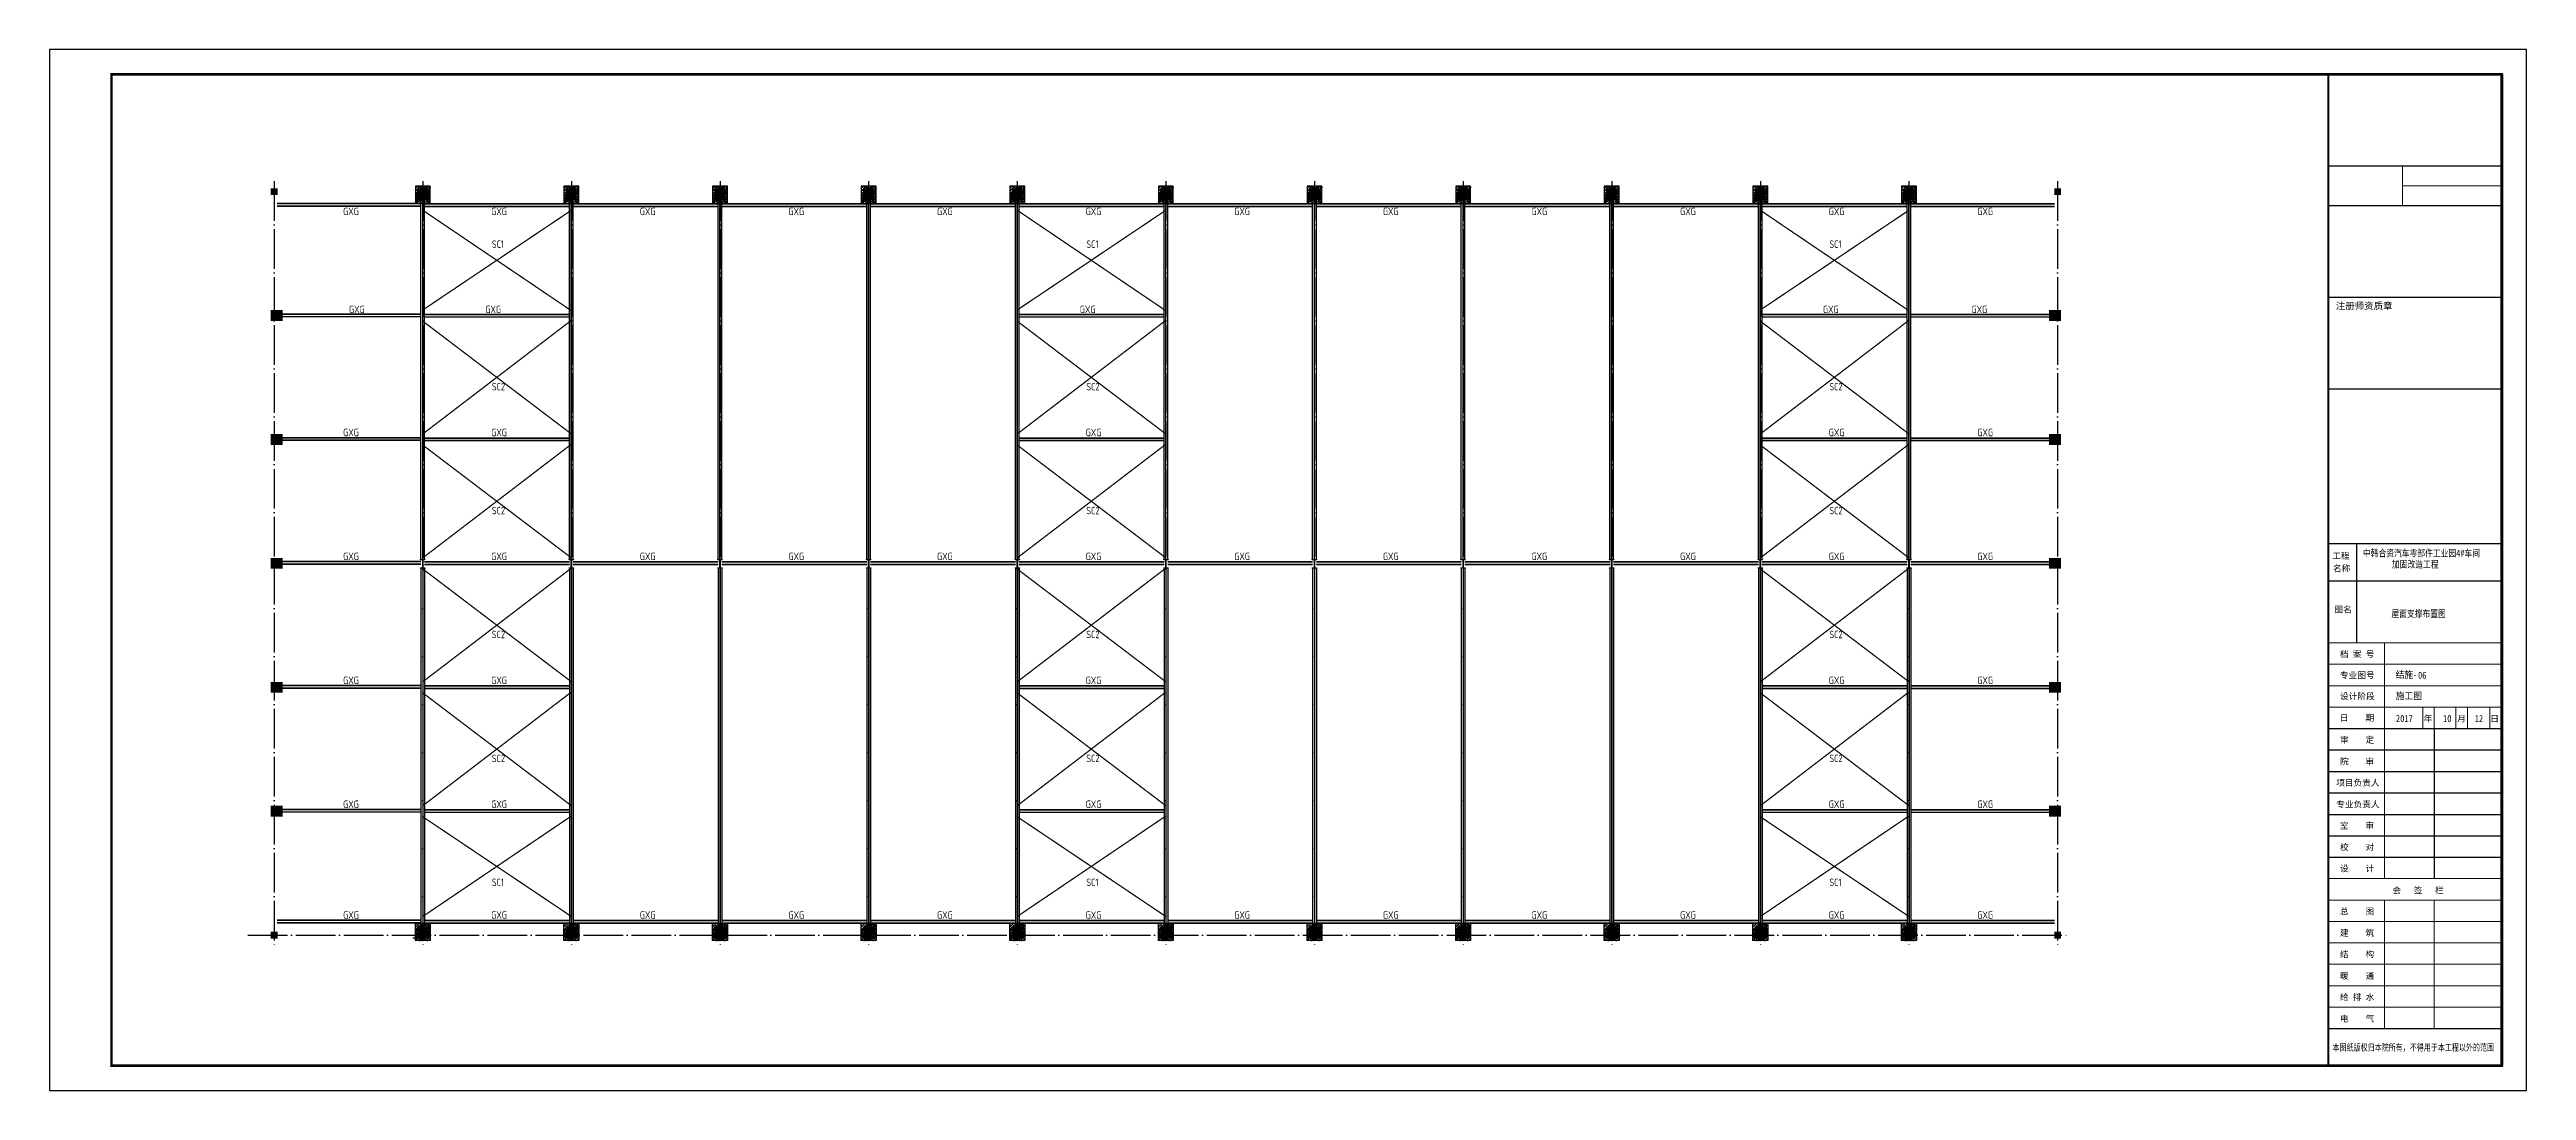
# Model space of a CAD drawing. Extents: x 10220221 to 10320221, y -710711 to -416711.
# Drawn here: x 10220221 to 10320221, y -668711 to -626711 of the extents above; entities that cross this region are included whole.
import ezdxf
from ezdxf.lldxf.tags import DXFTag

# ---------------------------------------------------------------- set-up
doc = ezdxf.new("R2010")
doc.units = 0
doc.header["$LTSCALE"] = 1000
doc.header["$MEASUREMENT"] = 0
doc.linetypes.add('DOTE', pattern=[2.42, 2, -0.2, 0.02, -0.2])
doc.layers.get('0').update_dxf_attribs({"color": 2})
for name, color, linetype in [('_0', 7, 'Continuous'), ('C_P_XF_', 4, 'Continuous'), ('DOTE', 1, 'DOTE'), ('PUB_DIM', 3, 'Continuous'), ('PUB_TITLE', 4, 'Continuous'), ('柱', 2, 'Continuous'), ('柱涂实', 54, 'Continuous')]:
    doc.layers.add(name, color=color, linetype=linetype)
doc.layers.add('图签', color=130, linetype='Continuous', lineweight=20)
doc.styles.add('TSSD', font='tssdeng.shx', dxfattribs={"width": 0.7, "height": 300, "bigfont": 'tssdchn.shx'})
doc.styles.add('图签字', font='SimSun.ttf', dxfattribs={"height": 250})
tags = doc.linetypes.add('DASH', pattern=[0.35, 0.25, -0.1]).pattern_tags.tags
tags[6:7] = [DXFTag(74, 4), DXFTag(75, 0), DXFTag(340, '0'), DXFTag(46, 1.0), DXFTag(50, 0.0), DXFTag(44, 0.0), DXFTag(45, 0.0)]
tags[4:5] = [DXFTag(74, 4), DXFTag(75, 0), DXFTag(340, '0'), DXFTag(46, 1.0), DXFTag(50, 0.0), DXFTag(44, 0.0), DXFTag(45, 0.0)]
pattern_1 = [(45, (446419.744, -93986.096), (-53.0330086, 53.0330086), []), (50, (446419.74, -93986.1), (215.1780548, -18.8256405), [22.5, -247.5]), (355, (446419.74, -93986.1), (-41.6254, 225.65764), [18, -198]), (100.4514, (446437.68, -93987.66), (173.5528145, 206.8318626), [19.122057, -210.3426336]), (46.1842, (446419.74, -93926.1), (320.1723146, -49.655704), [33.75, -371.25]), (96.6356, (446446.43, -93930.23), (280.398812, 292.235361), [28.683086, -315.5139]), (351.1842, (446419.74, -93926.1), (280.398584, 292.23558), [27, -297]), (21, (446449.74, -93941.1), (179.0721156, -120.7856672), [22.5, -247.5]), (326, (446449.74, -93941.1), (72.9945996, 217.5450135), [18, -198]), (71.4514, (446464.67, -93951.16), (252.0667886, 96.759149), [19.122057, -210.3426336]), (37.5, (446419.744, -93986.096), (3.6479566, 99.86815615), [0, -195.6, 0, -201, 0, -198.75]), (7.5, (446419.74, -93986.1), (78.9208612, 118.3235136), [0, -114.6, 0, -191.1, 0, -75.75]), (327.5, (446352.844, -93986.096), (160.14673085, -6.7664615), [0, -75, 0, -234, 0, -310.5]), (317.5, (446322.84, -93986.1), (174.9558508, 30.0314947), [0, -97.5, 0, -155.4, 0, -220.5])]
pattern_2 = [(45, (452419.744, -93986.096), (-53.0330086, 53.0330086), []), (50, (452419.74, -93986.1), (215.1780548, -18.8256405), [22.5, -247.5]), (355, (452419.74, -93986.1), (-41.6254, 225.65764), [18, -198]), (100.4514, (452437.68, -93987.66), (173.5528145, 206.8318626), [19.122057, -210.3426336]), (46.1842, (452419.74, -93926.1), (320.1723146, -49.655704), [33.75, -371.25]), (96.6356, (452446.43, -93930.23), (280.398812, 292.235361), [28.683086, -315.5139]), (351.1842, (452419.74, -93926.1), (280.398584, 292.23558), [27, -297]), (21, (452449.74, -93941.1), (179.0721156, -120.7856672), [22.5, -247.5]), (326, (452449.74, -93941.1), (72.9945996, 217.5450135), [18, -198]), (71.4514, (452464.67, -93951.16), (252.0667886, 96.759149), [19.122057, -210.3426336]), (37.5, (452419.744, -93986.096), (3.6479566, 99.86815615), [0, -195.6, 0, -201, 0, -198.75]), (7.5, (452419.74, -93986.1), (78.9208612, 118.3235136), [0, -114.6, 0, -191.1, 0, -75.75]), (327.5, (452352.844, -93986.096), (160.14673085, -6.7664615), [0, -75, 0, -234, 0, -310.5]), (317.5, (452322.84, -93986.1), (174.9558508, 30.0314947), [0, -97.5, 0, -155.4, 0, -220.5])]
pattern_3 = [(45, (458419.744, -93986.096), (-53.0330086, 53.0330086), []), (50, (458419.74, -93986.1), (215.1780548, -18.8256405), [22.5, -247.5]), (355, (458419.74, -93986.1), (-41.6254, 225.65764), [18, -198]), (100.4514, (458437.68, -93987.66), (173.5528145, 206.8318626), [19.122057, -210.3426336]), (46.1842, (458419.74, -93926.1), (320.1723146, -49.655704), [33.75, -371.25]), (96.6356, (458446.43, -93930.23), (280.398812, 292.235361), [28.683086, -315.5139]), (351.1842, (458419.74, -93926.1), (280.398584, 292.23558), [27, -297]), (21, (458449.74, -93941.1), (179.0721156, -120.7856672), [22.5, -247.5]), (326, (458449.74, -93941.1), (72.9945996, 217.5450135), [18, -198]), (71.4514, (458464.67, -93951.16), (252.0667886, 96.759149), [19.122057, -210.3426336]), (37.5, (458419.744, -93986.096), (3.6479566, 99.86815615), [0, -195.6, 0, -201, 0, -198.75]), (7.5, (458419.74, -93986.1), (78.9208612, 118.3235136), [0, -114.6, 0, -191.1, 0, -75.75]), (327.5, (458352.844, -93986.096), (160.14673085, -6.7664615), [0, -75, 0, -234, 0, -310.5]), (317.5, (458322.84, -93986.1), (174.9558508, 30.0314947), [0, -97.5, 0, -155.4, 0, -220.5])]
pattern_4 = [(45, (464419.744, -93986.096), (-53.0330086, 53.0330086), []), (50, (464419.74, -93986.1), (215.1780548, -18.8256405), [22.5, -247.5]), (355, (464419.74, -93986.1), (-41.6254, 225.65764), [18, -198]), (100.4514, (464437.68, -93987.66), (173.5528145, 206.8318626), [19.122057, -210.3426336]), (46.1842, (464419.74, -93926.1), (320.1723146, -49.655704), [33.75, -371.25]), (96.6356, (464446.43, -93930.23), (280.398812, 292.235361), [28.683086, -315.5139]), (351.1842, (464419.74, -93926.1), (280.398584, 292.23558), [27, -297]), (21, (464449.74, -93941.1), (179.0721156, -120.7856672), [22.5, -247.5]), (326, (464449.74, -93941.1), (72.9945996, 217.5450135), [18, -198]), (71.4514, (464464.67, -93951.16), (252.0667886, 96.759149), [19.122057, -210.3426336]), (37.5, (464419.744, -93986.096), (3.6479566, 99.86815615), [0, -195.6, 0, -201, 0, -198.75]), (7.5, (464419.74, -93986.1), (78.9208612, 118.3235136), [0, -114.6, 0, -191.1, 0, -75.75]), (327.5, (464352.844, -93986.096), (160.14673085, -6.7664615), [0, -75, 0, -234, 0, -310.5]), (317.5, (464322.84, -93986.1), (174.9558508, 30.0314947), [0, -97.5, 0, -155.4, 0, -220.5])]
pattern_5 = [(45, (470419.744, -93986.096), (-53.0330086, 53.0330086), []), (50, (470419.74, -93986.1), (215.1780548, -18.8256405), [22.5, -247.5]), (355, (470419.74, -93986.1), (-41.6254, 225.65764), [18, -198]), (100.4514, (470437.68, -93987.66), (173.5528145, 206.8318626), [19.122057, -210.3426336]), (46.1842, (470419.74, -93926.1), (320.1723146, -49.655704), [33.75, -371.25]), (96.6356, (470446.43, -93930.23), (280.398812, 292.235361), [28.683086, -315.5139]), (351.1842, (470419.74, -93926.1), (280.398584, 292.23558), [27, -297]), (21, (470449.74, -93941.1), (179.0721156, -120.7856672), [22.5, -247.5]), (326, (470449.74, -93941.1), (72.9945996, 217.5450135), [18, -198]), (71.4514, (470464.67, -93951.16), (252.0667886, 96.759149), [19.122057, -210.3426336]), (37.5, (470419.744, -93986.096), (3.6479566, 99.86815615), [0, -195.6, 0, -201, 0, -198.75]), (7.5, (470419.74, -93986.1), (78.9208612, 118.3235136), [0, -114.6, 0, -191.1, 0, -75.75]), (327.5, (470352.844, -93986.096), (160.14673085, -6.7664615), [0, -75, 0, -234, 0, -310.5]), (317.5, (470322.84, -93986.1), (174.9558508, 30.0314947), [0, -97.5, 0, -155.4, 0, -220.5])]
pattern_6 = [(45, (476419.744, -93986.096), (-53.0330086, 53.0330086), []), (50, (476419.74, -93986.1), (215.1780548, -18.8256405), [22.5, -247.5]), (355, (476419.74, -93986.1), (-41.6254, 225.65764), [18, -198]), (100.4514, (476437.68, -93987.66), (173.5528145, 206.8318626), [19.122057, -210.3426336]), (46.1842, (476419.74, -93926.1), (320.1723146, -49.655704), [33.75, -371.25]), (96.6356, (476446.43, -93930.23), (280.398812, 292.235361), [28.683086, -315.5139]), (351.1842, (476419.74, -93926.1), (280.398584, 292.23558), [27, -297]), (21, (476449.74, -93941.1), (179.0721156, -120.7856672), [22.5, -247.5]), (326, (476449.74, -93941.1), (72.9945996, 217.5450135), [18, -198]), (71.4514, (476464.67, -93951.16), (252.0667886, 96.759149), [19.122057, -210.3426336]), (37.5, (476419.744, -93986.096), (3.6479566, 99.86815615), [0, -195.6, 0, -201, 0, -198.75]), (7.5, (476419.74, -93986.1), (78.9208612, 118.3235136), [0, -114.6, 0, -191.1, 0, -75.75]), (327.5, (476352.844, -93986.096), (160.14673085, -6.7664615), [0, -75, 0, -234, 0, -310.5]), (317.5, (476322.84, -93986.1), (174.9558508, 30.0314947), [0, -97.5, 0, -155.4, 0, -220.5])]
pattern_7 = [(45, (482419.744, -93986.096), (-53.0330086, 53.0330086), []), (50, (482419.74, -93986.1), (215.1780548, -18.8256405), [22.5, -247.5]), (355, (482419.74, -93986.1), (-41.6254, 225.65764), [18, -198]), (100.4514, (482437.68, -93987.66), (173.5528145, 206.8318626), [19.122057, -210.3426336]), (46.1842, (482419.74, -93926.1), (320.1723146, -49.655704), [33.75, -371.25]), (96.6356, (482446.43, -93930.23), (280.398812, 292.235361), [28.683086, -315.5139]), (351.1842, (482419.74, -93926.1), (280.398584, 292.23558), [27, -297]), (21, (482449.74, -93941.1), (179.0721156, -120.7856672), [22.5, -247.5]), (326, (482449.74, -93941.1), (72.9945996, 217.5450135), [18, -198]), (71.4514, (482464.67, -93951.16), (252.0667886, 96.759149), [19.122057, -210.3426336]), (37.5, (482419.744, -93986.096), (3.6479566, 99.86815615), [0, -195.6, 0, -201, 0, -198.75]), (7.5, (482419.74, -93986.1), (78.9208612, 118.3235136), [0, -114.6, 0, -191.1, 0, -75.75]), (327.5, (482352.844, -93986.096), (160.14673085, -6.7664615), [0, -75, 0, -234, 0, -310.5]), (317.5, (482322.84, -93986.1), (174.9558508, 30.0314947), [0, -97.5, 0, -155.4, 0, -220.5])]
pattern_8 = [(45, (488419.744, -93986.096), (-53.0330086, 53.0330086), []), (50, (488419.74, -93986.1), (215.1780548, -18.8256405), [22.5, -247.5]), (355, (488419.74, -93986.1), (-41.6254, 225.65764), [18, -198]), (100.4514, (488437.68, -93987.66), (173.5528145, 206.8318626), [19.122057, -210.3426336]), (46.1842, (488419.74, -93926.1), (320.1723146, -49.655704), [33.75, -371.25]), (96.6356, (488446.43, -93930.23), (280.398812, 292.235361), [28.683086, -315.5139]), (351.1842, (488419.74, -93926.1), (280.398584, 292.23558), [27, -297]), (21, (488449.74, -93941.1), (179.0721156, -120.7856672), [22.5, -247.5]), (326, (488449.74, -93941.1), (72.9945996, 217.5450135), [18, -198]), (71.4514, (488464.67, -93951.16), (252.0667886, 96.759149), [19.122057, -210.3426336]), (37.5, (488419.744, -93986.096), (3.6479566, 99.86815615), [0, -195.6, 0, -201, 0, -198.75]), (7.5, (488419.74, -93986.1), (78.9208612, 118.3235136), [0, -114.6, 0, -191.1, 0, -75.75]), (327.5, (488352.844, -93986.096), (160.14673085, -6.7664615), [0, -75, 0, -234, 0, -310.5]), (317.5, (488322.84, -93986.1), (174.9558508, 30.0314947), [0, -97.5, 0, -155.4, 0, -220.5])]
pattern_9 = [(45, (494419.744, -93986.096), (-53.0330086, 53.0330086), []), (50, (494419.74, -93986.1), (215.1780548, -18.8256405), [22.5, -247.5]), (355, (494419.74, -93986.1), (-41.6254, 225.65764), [18, -198]), (100.4514, (494437.68, -93987.66), (173.5528145, 206.8318626), [19.122057, -210.3426336]), (46.1842, (494419.74, -93926.1), (320.1723146, -49.655704), [33.75, -371.25]), (96.6356, (494446.43, -93930.23), (280.398812, 292.235361), [28.683086, -315.5139]), (351.1842, (494419.74, -93926.1), (280.398584, 292.23558), [27, -297]), (21, (494449.74, -93941.1), (179.0721156, -120.7856672), [22.5, -247.5]), (326, (494449.74, -93941.1), (72.9945996, 217.5450135), [18, -198]), (71.4514, (494464.67, -93951.16), (252.0667886, 96.759149), [19.122057, -210.3426336]), (37.5, (494419.744, -93986.096), (3.6479566, 99.86815615), [0, -195.6, 0, -201, 0, -198.75]), (7.5, (494419.74, -93986.1), (78.9208612, 118.3235136), [0, -114.6, 0, -191.1, 0, -75.75]), (327.5, (494352.844, -93986.096), (160.14673085, -6.7664615), [0, -75, 0, -234, 0, -310.5]), (317.5, (494322.84, -93986.1), (174.9558508, 30.0314947), [0, -97.5, 0, -155.4, 0, -220.5])]
pattern_10 = [(45, (500419.744, -93986.096), (-53.0330086, 53.0330086), []), (50, (500419.74, -93986.1), (215.1780548, -18.8256405), [22.5, -247.5]), (355, (500419.74, -93986.1), (-41.6254, 225.65764), [18, -198]), (100.4514, (500437.68, -93987.66), (173.5528145, 206.8318626), [19.122057, -210.3426336]), (46.1842, (500419.74, -93926.1), (320.1723146, -49.655704), [33.75, -371.25]), (96.6356, (500446.43, -93930.23), (280.398812, 292.235361), [28.683086, -315.5139]), (351.1842, (500419.74, -93926.1), (280.398584, 292.23558), [27, -297]), (21, (500449.74, -93941.1), (179.0721156, -120.7856672), [22.5, -247.5]), (326, (500449.74, -93941.1), (72.9945996, 217.5450135), [18, -198]), (71.4514, (500464.67, -93951.16), (252.0667886, 96.759149), [19.122057, -210.3426336]), (37.5, (500419.744, -93986.096), (3.6479566, 99.86815615), [0, -195.6, 0, -201, 0, -198.75]), (7.5, (500419.74, -93986.1), (78.9208612, 118.3235136), [0, -114.6, 0, -191.1, 0, -75.75]), (327.5, (500352.844, -93986.096), (160.14673085, -6.7664615), [0, -75, 0, -234, 0, -310.5]), (317.5, (500322.84, -93986.1), (174.9558508, 30.0314947), [0, -97.5, 0, -155.4, 0, -220.5])]
pattern_11 = [(45, (506419.744, -93986.096), (-53.0330086, 53.0330086), []), (50, (506419.74, -93986.1), (215.1780548, -18.8256405), [22.5, -247.5]), (355, (506419.74, -93986.1), (-41.6254, 225.65764), [18, -198]), (100.4514, (506437.68, -93987.66), (173.5528145, 206.8318626), [19.122057, -210.3426336]), (46.1842, (506419.74, -93926.1), (320.1723146, -49.655704), [33.75, -371.25]), (96.6356, (506446.43, -93930.23), (280.398812, 292.235361), [28.683086, -315.5139]), (351.1842, (506419.74, -93926.1), (280.398584, 292.23558), [27, -297]), (21, (506449.74, -93941.1), (179.0721156, -120.7856672), [22.5, -247.5]), (326, (506449.74, -93941.1), (72.9945996, 217.5450135), [18, -198]), (71.4514, (506464.67, -93951.16), (252.0667886, 96.759149), [19.122057, -210.3426336]), (37.5, (506419.744, -93986.096), (3.6479566, 99.86815615), [0, -195.6, 0, -201, 0, -198.75]), (7.5, (506419.74, -93986.1), (78.9208612, 118.3235136), [0, -114.6, 0, -191.1, 0, -75.75]), (327.5, (506352.844, -93986.096), (160.14673085, -6.7664615), [0, -75, 0, -234, 0, -310.5]), (317.5, (506322.84, -93986.1), (174.9558508, 30.0314947), [0, -97.5, 0, -155.4, 0, -220.5])]

msp = doc.modelspace()

# ---------------------------------------------------------------- texts
at = {"linetype": 'ByBlock', "ltscale": 0.01, "style": 'TSSD', "width": 0.7}
for s, p in [('GXG', (10232076, -633394)), ('GXG', (10238053, -633394)), ('GXG', (10244053, -633394)), ('GXG', (10250053, -633394)), ('GXG', (10256053, -633394)), ('GXG', (10262053, -633394)), ('GXG', (10268053, -633394)), ('GXG', (10274053, -633394)), ('GXG', (10280053, -633394)), ('GXG', (10286053, -633394)), ('GXG', (10292053, -633394)), ('GXG', (10298053, -633394)), ('SC1', (10238079, -634713)), ('SC1', (10262079, -634713)), ('SC1', (10292079, -634713)), ('GXG', (10232311, -637347)), ('GXG', (10237818, -637347)), ('GXG', (10261818, -637347)), ('GXG', (10291818, -637347)), ('GXG', (10297818, -637347)), ('SC2', (10238079, -640462)), ('SC2', (10262079, -640462)), ('SC2', (10292079, -640462)), ('GXG', (10232076, -642312)), ('GXG', (10238053, -642312)), ('GXG', (10262053, -642312)), ('GXG', (10292053, -642312)), ('GXG', (10298053, -642312)), ('SC2', (10238079, -645462)), ('SC2', (10262079, -645462)), ('SC2', (10292079, -645462)), ('GXG', (10232076, -647312)), ('GXG', (10238053, -647312)), ('GXG', (10244053, -647312)), ('GXG', (10250053, -647312)), ('GXG', (10256053, -647312)), ('GXG', (10262053, -647312)), ('GXG', (10268053, -647312)), ('GXG', (10274053, -647312)), ('GXG', (10280053, -647312)), ('GXG', (10286053, -647312)), ('GXG', (10292053, -647312)), ('GXG', (10298053, -647312)), ('SC2', (10238079, -650462)), ('SC2', (10262079, -650462)), ('SC2', (10292079, -650462)), ('GXG', (10232076, -652312)), ('GXG', (10238053, -652312)), ('GXG', (10262053, -652312)), ('GXG', (10292053, -652312)), ('GXG', (10298053, -652312)), ('SC2', (10238079, -655462)), ('SC2', (10262079, -655462)), ('SC2', (10292079, -655462)), ('GXG', (10232076, -657312)), ('GXG', (10238053, -657312)), ('GXG', (10262053, -657312)), ('GXG', (10292053, -657312)), ('GXG', (10298053, -657312)), ('SC1', (10238079, -660462)), ('SC1', (10262079, -660462)), ('SC1', (10292079, -660462)), ('GXG', (10232076, -661782)), ('GXG', (10238053, -661782)), ('GXG', (10244053, -661782)), ('GXG', (10250053, -661782)), ('GXG', (10256053, -661782)), ('GXG', (10262053, -661782)), ('GXG', (10268053, -661782)), ('GXG', (10274053, -661782)), ('GXG', (10280053, -661782)), ('GXG', (10286053, -661782)), ('GXG', (10292053, -661782)), ('GXG', (10298053, -661782))]:
    msp.add_text(s, height=300, dxfattribs=at).set_placement(p)
at = {"layer": 'PUB_DIM', "color": 1, "linetype": 'ByBlock', "style": '图签字', "width": 0.8}
for s, p in [('屋面支撑布置图', (10314769, -649614)), ('06', (10315846, -652096))]:
    msp.add_text(s, height=280, dxfattribs=at).set_placement(p)

# ---------------------------------------------------------------- blocks, each defined once
blk = doc.blocks.new('*U12')
at = {"layer": 'C_P_XF_', "ltscale": 0.5}
for p, q in [((-75, 160), (-75, 14670)), ((75, 160), (75, 14670)), ((-75, -190), (-75, -14670)), ((75, -190), (75, -14670))]:
    blk.add_line(p, q, dxfattribs=at)
at = {"layer": 'C_P_XF_', "linetype": 'DASH', "ltscale": 0.5}
for p, q in [((-4, 160), (-4, 14670)), ((4, 160), (4, 14670)), ((-4, -190), (-4, -14670)), ((4, -190), (4, -14670))]:
    blk.add_line(p, q, dxfattribs=at)
blk = doc.blocks.new('*U13')
at = {"color": 0, "linetype": 'ByBlock', "lineweight": -2, "transparency": 16777216}
blk.add_blockref('*U12', (0, 0), dxfattribs=at)
blk = doc.blocks.new('*U14')
at = {"layer": 'C_P_XF_', "ltscale": 0.5}
for p, q in [((-75, 160), (-75, 14670)), ((75, 160), (75, 14670)), ((-75, -190), (-75, -14670)), ((75, -190), (75, -14670))]:
    blk.add_line(p, q, dxfattribs=at)
at = {"layer": 'C_P_XF_', "linetype": 'DASH', "ltscale": 0.5}
for p, q in [((-4, 160), (-4, 14670)), ((4, 160), (4, 14670)), ((-4, -190), (-4, -14670)), ((4, -190), (4, -14670))]:
    blk.add_line(p, q, dxfattribs=at)
blk = doc.blocks.new('*U15')
at = {"color": 0, "linetype": 'ByBlock', "lineweight": -2, "transparency": 16777216}
blk.add_blockref('*U14', (0, 0), dxfattribs=at)
blk = doc.blocks.new('*U16')
at = {"layer": 'C_P_XF_', "ltscale": 0.5}
for p, q in [((-75, 160), (-75, 14670)), ((75, 160), (75, 14670)), ((-75, -190), (-75, -14670)), ((75, -190), (75, -14670))]:
    blk.add_line(p, q, dxfattribs=at)
at = {"layer": 'C_P_XF_', "linetype": 'DASH', "ltscale": 0.5}
for p, q in [((-4, 160), (-4, 14670)), ((4, 160), (4, 14670)), ((-4, -190), (-4, -14670)), ((4, -190), (4, -14670))]:
    blk.add_line(p, q, dxfattribs=at)
blk = doc.blocks.new('*U17')
at = {"color": 0, "linetype": 'ByBlock', "lineweight": -2, "transparency": 16777216}
blk.add_blockref('*U16', (0, 0), dxfattribs=at)
blk = doc.blocks.new('*U18')
at = {"layer": 'C_P_XF_', "ltscale": 0.5}
for p, q in [((-75, 160), (-75, 14670)), ((75, 160), (75, 14670)), ((-75, -190), (-75, -14670)), ((75, -190), (75, -14670))]:
    blk.add_line(p, q, dxfattribs=at)
at = {"layer": 'C_P_XF_', "linetype": 'DASH', "ltscale": 0.5}
for p, q in [((-4, 160), (-4, 14670)), ((4, 160), (4, 14670)), ((-4, -190), (-4, -14670)), ((4, -190), (4, -14670))]:
    blk.add_line(p, q, dxfattribs=at)
blk = doc.blocks.new('*U19')
at = {"color": 0, "linetype": 'ByBlock', "lineweight": -2, "transparency": 16777216}
blk.add_blockref('*U18', (0, 0), dxfattribs=at)
blk = doc.blocks.new('*U20')
at = {"layer": 'C_P_XF_', "ltscale": 0.5}
for p, q in [((-75, 160), (-75, 14670)), ((75, 160), (75, 14670)), ((-75, -190), (-75, -14670)), ((75, -190), (75, -14670))]:
    blk.add_line(p, q, dxfattribs=at)
at = {"layer": 'C_P_XF_', "linetype": 'DASH', "ltscale": 0.5}
for p, q in [((-4, 160), (-4, 14670)), ((4, 160), (4, 14670)), ((-4, -190), (-4, -14670)), ((4, -190), (4, -14670))]:
    blk.add_line(p, q, dxfattribs=at)
blk = doc.blocks.new('*U21')
at = {"color": 0, "linetype": 'ByBlock', "lineweight": -2, "transparency": 16777216}
blk.add_blockref('*U20', (0, 0), dxfattribs=at)
blk = doc.blocks.new('*U22')
at = {"layer": 'C_P_XF_', "ltscale": 0.5}
for p, q in [((-75, 160), (-75, 14670)), ((75, 160), (75, 14670)), ((-75, -190), (-75, -14670)), ((75, -190), (75, -14670))]:
    blk.add_line(p, q, dxfattribs=at)
at = {"layer": 'C_P_XF_', "linetype": 'DASH', "ltscale": 0.5}
for p, q in [((-4, 160), (-4, 14670)), ((4, 160), (4, 14670)), ((-4, -190), (-4, -14670)), ((4, -190), (4, -14670))]:
    blk.add_line(p, q, dxfattribs=at)
blk = doc.blocks.new('*U23')
at = {"color": 0, "linetype": 'ByBlock', "lineweight": -2, "transparency": 16777216}
blk.add_blockref('*U22', (0, 0), dxfattribs=at)
blk = doc.blocks.new('*U24')
at = {"layer": 'C_P_XF_', "ltscale": 0.5}
for p, q in [((-75, 160), (-75, 14670)), ((75, 160), (75, 14670)), ((-75, -190), (-75, -14670)), ((75, -190), (75, -14670))]:
    blk.add_line(p, q, dxfattribs=at)
at = {"layer": 'C_P_XF_', "linetype": 'DASH', "ltscale": 0.5}
for p, q in [((-4, 160), (-4, 14670)), ((4, 160), (4, 14670)), ((-4, -190), (-4, -14670)), ((4, -190), (4, -14670))]:
    blk.add_line(p, q, dxfattribs=at)
blk = doc.blocks.new('*U25')
at = {"color": 0, "linetype": 'ByBlock', "lineweight": -2, "transparency": 16777216}
blk.add_blockref('*U24', (0, 0), dxfattribs=at)
blk = doc.blocks.new('*U26')
at = {"layer": 'C_P_XF_', "ltscale": 0.5}
for p, q in [((-75, 160), (-75, 14670)), ((75, 160), (75, 14670)), ((-75, -190), (-75, -14670)), ((75, -190), (75, -14670))]:
    blk.add_line(p, q, dxfattribs=at)
at = {"layer": 'C_P_XF_', "linetype": 'DASH', "ltscale": 0.5}
for p, q in [((-4, 160), (-4, 14670)), ((4, 160), (4, 14670)), ((-4, -190), (-4, -14670)), ((4, -190), (4, -14670))]:
    blk.add_line(p, q, dxfattribs=at)
blk = doc.blocks.new('*U27')
at = {"color": 0, "linetype": 'ByBlock', "lineweight": -2, "transparency": 16777216}
blk.add_blockref('*U26', (0, 0), dxfattribs=at)
blk = doc.blocks.new('*U28')
at = {"layer": 'C_P_XF_', "ltscale": 0.5}
for p, q in [((-75, 160), (-75, 14670)), ((75, 160), (75, 14670)), ((-75, -190), (-75, -14670)), ((75, -190), (75, -14670))]:
    blk.add_line(p, q, dxfattribs=at)
at = {"layer": 'C_P_XF_', "linetype": 'DASH', "ltscale": 0.5}
for p, q in [((-4, 160), (-4, 14670)), ((4, 160), (4, 14670)), ((-4, -190), (-4, -14670)), ((4, -190), (4, -14670))]:
    blk.add_line(p, q, dxfattribs=at)
blk = doc.blocks.new('*U29')
at = {"color": 0, "linetype": 'ByBlock', "lineweight": -2, "transparency": 16777216}
blk.add_blockref('*U28', (0, 0), dxfattribs=at)
blk = doc.blocks.new('*U30')
at = {"layer": 'C_P_XF_', "ltscale": 0.5}
for p, q in [((-75, 160), (-75, 14670)), ((75, 160), (75, 14670)), ((-75, -190), (-75, -14670)), ((75, -190), (75, -14670))]:
    blk.add_line(p, q, dxfattribs=at)
at = {"layer": 'C_P_XF_', "linetype": 'DASH', "ltscale": 0.5}
for p, q in [((-4, 160), (-4, 14670)), ((4, 160), (4, 14670)), ((-4, -190), (-4, -14670)), ((4, -190), (4, -14670))]:
    blk.add_line(p, q, dxfattribs=at)
blk = doc.blocks.new('*U31')
at = {"color": 0, "linetype": 'ByBlock', "lineweight": -2, "transparency": 16777216}
blk.add_blockref('*U30', (0, 0), dxfattribs=at)
blk = doc.blocks.new('$titleblk$00000195')
at = {"color": 4}
for p, q in [((-58.6, 210.6), (-58.6, 170.6)), ((-27.3, 136), (-27.3, 75.5)), ((-70, 127.4), (0, 127.4)), ((-70, 118.7), (0, 118.7)), ((-70, 110.1), (0, 110.1)), ((-70, 101.4), (0, 101.4)), ((-70, 92.8), (0, 92.8)), ((-70, 84.1), (0, 84.1))]:
    blk.add_line(p, q, dxfattribs=at)
at = {"color": 4, "const_width": 0.5}
blk.add_lwpolyline([(0, 310), (-70, 310)], dxfattribs=at)
at = {"layer": '图签', "color": 4}
for p, q in [((-40, 363), (-40, 347)), ((0, 355), (-40, 355)), ((-70, 162), (0, 162)), ((0, 153.3), (-70, 153.3)), ((-70, 144.7), (0, 144.7)), ((-52.3, 144.7), (-4.8, 144.7)), ((-47.3, 136), (-47.3, 144.7)), ((-31.9, 144.7), (-31.9, 136)), ((-27.3, 144.7), (-27.3, 136)), ((-18.5, 144.7), (-18.5, 136)), ((-13.8, 144.7), (-13.8, 136)), ((-4.8, 144.7), (-4.8, 136)), ((-4.8, 144.7), (-4.8, 136)), ((-47.3, 75.5), (-47.3, 136)), ((-4.8, 136), (-30.7, 136)), ((-27.3, 136), (-27.3, 75.5)), ((-70, 75.5), (0, 75.5)), ((-30.7, 75.5), (-52.3, 75.5)), ((-70, 66.8), (0, 66.8)), ((-47.3, 14.9), (-47.3, 66.8)), ((-47.3, 66.8), (-30.7, 66.8)), ((-27.3, 66.8), (-27.3, 14.9)), ((-27.3, 66.8), (-27.3, 14.9)), ((-70, 58.2), (0, 58.2)), ((-70, 49.5), (0, 49.5)), ((-70, 40.9), (0, 40.9)), ((-70, 32.2), (0, 32.2)), ((-70, 23.6), (0, 23.6)), ((-30.7, 14.9), (-47.3, 14.9))]:
    blk.add_line(p, q, dxfattribs=at)
at = {"layer": '图签'}
blk.add_line((-47.3, 136), (-47.3, 170.6), dxfattribs=at)
at = {"layer": '图签', "color": 4, "const_width": 0.8}
blk.add_lwpolyline([(-70, 400), (0, 400), (0, 0), (-70, 0), (-70, 400)], close=True, dxfattribs=at)
at = {"layer": '图签', "color": 4}
for points, const_width in [([(0, 0), (0, 400)], 1.2), ([(0, 363), (-70, 363)], 0.5), ([(0, 347), (-70, 347)], 0.5), ([(0, 273), (-70, 273)], 0.5), ([(0, 210.6), (-70, 210.6)], 0.5), ([(0, 195.6), (-70, 195.6)], 0.5), ([(0, 170.6), (-70, 170.6)], 0.5), ([(0, 136), (-70, 136)], 0.5), ([(-70, 75.5), (0, 75.5)], 0.5), ([(-70, 75.5), (0, 75.5)], 0.5), ([(-70, 14.9), (0, 14.9)], 0.5)]:
    blk.add_lwpolyline(points, dxfattribs=dict(at, const_width=const_width))
at = {"linetype": 'Continuous', "style": '图签字'}
for s, height, p in [('注册师资质章', 2.73, (-67, 305.2)), ('工程', 2.5, (-68.4, 204.5)), ('名称', 2.5, (-68.1, 199.4)), ('图名', 2.5, (-67.5, 182.8)), ('档 案 号', 2.5, (-65.3, 164.8)), ('设计阶段', 2.5, (-65.3, 147.8)), ('专业图号', 2.5, (-65.3, 156.3)), ('日    期', 2.5, (-65.3, 139.1)), ('年', 2.5, (-31.5, 138.8)), ('月', 2.5, (-18, 138.8)), ('日', 2.5, (-4.6, 138.8)), ('审    定', 2.5, (-65.3, 130.2)), ('院    审', 2.5, (-65.3, 121.5)), ('项目负责人', 2.5, (-66.8, 112.9)), ('专业负责人', 2.5, (-66.8, 104.2)), ('室    审', 2.5, (-65.3, 95.6)), ('校    对', 2.5, (-65.3, 86.9)), ('设    计', 2.5, (-65.3, 78.3)), ('会   签   栏', 2.5, (-44.1, 69.5)), ('总    图', 2.5, (-65.3, 61)), ('建    筑', 2.5, (-65.3, 52.3)), ('结    构', 2.5, (-65.3, 43.7)), ('暖    通', 2.5, (-65.3, 35)), ('给 排 水', 2.5, (-65.3, 26.4)), ('电    气', 2.5, (-65.3, 17.7))]:
    blk.add_text(s, height=height, dxfattribs=at).set_placement(p)
at = {"color": 1, "linetype": 'Continuous', "style": '图签字', "width": 0.75}
blk.add_text('本图纸版权归本院所有，不得用于本工程以外的范围', height=2.7, dxfattribs=at).set_placement((-68.3, 6))
at = {"layer": 'PUB_DIM', "color": 1, "linetype": 'ByBlock', "style": '图签字'}
for s, width, p in [('中韩合资汽车零部件工业园4#车间', 0.8, (-56, 205.4)), ('加固改造工程', 0.8, (-44.3, 200.9)), ('2017', 0.9, (-42.7, 138.7)), ('10', 0.9, (-23.7, 138.7)), ('12', 0.9, (-10.9, 138.7))]:
    blk.add_text(s, height=2.8, dxfattribs=dict(at, width=width)).set_placement(p)
at = {"layer": 'PUB_DIM', "linetype": 'ByBlock', "style": '图签字', "width": 0.9}
for s, p in [('结施-', (-42.8, 156.4)), ('施工图', (-42.8, 147.8))]:
    blk.add_text(s, height=2.8, dxfattribs=at).set_placement(p)

# ---------------------------------------------------------------- hatches: boundary and pattern name
h = msp.add_hatch()
h.set_pattern_fill('钢筋混凝土', color=256, scale=30)
h.set_pattern_definition(pattern_1)
h.paths.add_polyline_path([(10235591, -632923), (10234991, -632923), (10234991, -632223), (10235591, -632223)])
h.paths.add_polyline_path([(10235491, -632323), (10235091, -632323), (10235091, -632773), (10235491, -632773)], flags=16)
h = msp.add_hatch()
h.set_pattern_fill('钢筋混凝土', color=256, scale=30)
h.set_pattern_definition(pattern_2)
h.paths.add_polyline_path([(10241591, -632923), (10240991, -632923), (10240991, -632223), (10241591, -632223)])
h.paths.add_polyline_path([(10241491, -632323), (10241091, -632323), (10241091, -632773), (10241491, -632773)], flags=16)
h = msp.add_hatch()
h.set_pattern_fill('钢筋混凝土', color=256, scale=30)
h.set_pattern_definition(pattern_3)
h.paths.add_polyline_path([(10247591, -632923), (10246991, -632923), (10246991, -632223), (10247591, -632223)])
h.paths.add_polyline_path([(10247491, -632323), (10247091, -632323), (10247091, -632773), (10247491, -632773)], flags=16)
h = msp.add_hatch()
h.set_pattern_fill('钢筋混凝土', color=256, scale=30)
h.set_pattern_definition(pattern_4)
h.paths.add_polyline_path([(10253591, -632923), (10252991, -632923), (10252991, -632223), (10253591, -632223)])
h.paths.add_polyline_path([(10253491, -632323), (10253091, -632323), (10253091, -632773), (10253491, -632773)], flags=16)
h = msp.add_hatch()
h.set_pattern_fill('钢筋混凝土', color=256, scale=30)
h.set_pattern_definition(pattern_5)
h.paths.add_polyline_path([(10259591, -632923), (10258991, -632923), (10258991, -632223), (10259591, -632223)])
h.paths.add_polyline_path([(10259491, -632323), (10259091, -632323), (10259091, -632773), (10259491, -632773)], flags=16)
h = msp.add_hatch()
h.set_pattern_fill('钢筋混凝土', color=256, scale=30)
h.set_pattern_definition(pattern_6)
h.paths.add_polyline_path([(10265591, -632923), (10264991, -632923), (10264991, -632223), (10265591, -632223)])
h.paths.add_polyline_path([(10265491, -632323), (10265091, -632323), (10265091, -632773), (10265491, -632773)], flags=16)
h = msp.add_hatch()
h.set_pattern_fill('钢筋混凝土', color=256, scale=30)
h.set_pattern_definition(pattern_7)
h.paths.add_polyline_path([(10271591, -632923), (10270991, -632923), (10270991, -632223), (10271591, -632223)])
h.paths.add_polyline_path([(10271491, -632323), (10271091, -632323), (10271091, -632773), (10271491, -632773)], flags=16)
h = msp.add_hatch()
h.set_pattern_fill('钢筋混凝土', color=256, scale=30)
h.set_pattern_definition(pattern_8)
h.paths.add_polyline_path([(10277591, -632923), (10276991, -632923), (10276991, -632223), (10277591, -632223)])
h.paths.add_polyline_path([(10277491, -632323), (10277091, -632323), (10277091, -632773), (10277491, -632773)], flags=16)
h = msp.add_hatch()
h.set_pattern_fill('钢筋混凝土', color=256, scale=30)
h.set_pattern_definition(pattern_9)
h.paths.add_polyline_path([(10283591, -632923), (10282991, -632923), (10282991, -632223), (10283591, -632223)])
h.paths.add_polyline_path([(10283491, -632323), (10283091, -632323), (10283091, -632773), (10283491, -632773)], flags=16)
h = msp.add_hatch()
h.set_pattern_fill('钢筋混凝土', color=256, scale=30)
h.set_pattern_definition(pattern_10)
h.paths.add_polyline_path([(10289591, -632923), (10288991, -632923), (10288991, -632223), (10289591, -632223)])
h.paths.add_polyline_path([(10289491, -632323), (10289091, -632323), (10289091, -632773), (10289491, -632773)], flags=16)
h = msp.add_hatch()
h.set_pattern_fill('钢筋混凝土', color=256, scale=30)
h.set_pattern_definition(pattern_11)
h.paths.add_polyline_path([(10295591, -632923), (10294991, -632923), (10294991, -632223), (10295591, -632223)])
h.paths.add_polyline_path([(10295491, -632323), (10295091, -632323), (10295091, -632773), (10295491, -632773)], flags=16)
h = msp.add_hatch()
h.set_pattern_fill('钢筋混凝土', color=256, scale=30)
h.set_pattern_definition(pattern_1)
h.paths.add_polyline_path([(10235591, -661963), (10234991, -661963), (10234991, -662663), (10235591, -662663)])
h.paths.add_polyline_path([(10235491, -662563), (10235091, -662563), (10235091, -662113), (10235491, -662113)], flags=16)
h = msp.add_hatch()
h.set_pattern_fill('钢筋混凝土', color=256, scale=30)
h.set_pattern_definition(pattern_2)
h.paths.add_polyline_path([(10241591, -661963), (10240991, -661963), (10240991, -662663), (10241591, -662663)])
h.paths.add_polyline_path([(10241491, -662563), (10241091, -662563), (10241091, -662113), (10241491, -662113)], flags=16)
h = msp.add_hatch()
h.set_pattern_fill('钢筋混凝土', color=256, scale=30)
h.set_pattern_definition(pattern_3)
h.paths.add_polyline_path([(10247591, -661963), (10246991, -661963), (10246991, -662663), (10247591, -662663)])
h.paths.add_polyline_path([(10247491, -662563), (10247091, -662563), (10247091, -662113), (10247491, -662113)], flags=16)
h = msp.add_hatch()
h.set_pattern_fill('钢筋混凝土', color=256, scale=30)
h.set_pattern_definition(pattern_4)
h.paths.add_polyline_path([(10253591, -661963), (10252991, -661963), (10252991, -662663), (10253591, -662663)])
h.paths.add_polyline_path([(10253491, -662563), (10253091, -662563), (10253091, -662113), (10253491, -662113)], flags=16)
h = msp.add_hatch()
h.set_pattern_fill('钢筋混凝土', color=256, scale=30)
h.set_pattern_definition(pattern_5)
h.paths.add_polyline_path([(10259591, -661963), (10258991, -661963), (10258991, -662663), (10259591, -662663)])
h.paths.add_polyline_path([(10259491, -662563), (10259091, -662563), (10259091, -662113), (10259491, -662113)], flags=16)
h = msp.add_hatch()
h.set_pattern_fill('钢筋混凝土', color=256, scale=30)
h.set_pattern_definition(pattern_6)
h.paths.add_polyline_path([(10265591, -661963), (10264991, -661963), (10264991, -662663), (10265591, -662663)])
h.paths.add_polyline_path([(10265491, -662563), (10265091, -662563), (10265091, -662113), (10265491, -662113)], flags=16)
h = msp.add_hatch()
h.set_pattern_fill('钢筋混凝土', color=256, scale=30)
h.set_pattern_definition(pattern_7)
h.paths.add_polyline_path([(10271591, -661963), (10270991, -661963), (10270991, -662663), (10271591, -662663)])
h.paths.add_polyline_path([(10271491, -662563), (10271091, -662563), (10271091, -662113), (10271491, -662113)], flags=16)
h = msp.add_hatch()
h.set_pattern_fill('钢筋混凝土', color=256, scale=30)
h.set_pattern_definition(pattern_8)
h.paths.add_polyline_path([(10277591, -661963), (10276991, -661963), (10276991, -662663), (10277591, -662663)])
h.paths.add_polyline_path([(10277491, -662563), (10277091, -662563), (10277091, -662113), (10277491, -662113)], flags=16)
h = msp.add_hatch()
h.set_pattern_fill('钢筋混凝土', color=256, scale=30)
h.set_pattern_definition(pattern_9)
h.paths.add_polyline_path([(10283591, -661963), (10282991, -661963), (10282991, -662663), (10283591, -662663)])
h.paths.add_polyline_path([(10283491, -662563), (10283091, -662563), (10283091, -662113), (10283491, -662113)], flags=16)
h = msp.add_hatch()
h.set_pattern_fill('钢筋混凝土', color=256, scale=30)
h.set_pattern_definition(pattern_10)
h.paths.add_polyline_path([(10289591, -661963), (10288991, -661963), (10288991, -662663), (10289591, -662663)])
h.paths.add_polyline_path([(10289491, -662563), (10289091, -662563), (10289091, -662113), (10289491, -662113)], flags=16)
h = msp.add_hatch()
h.set_pattern_fill('钢筋混凝土', color=256, scale=30)
h.set_pattern_definition(pattern_11)
h.paths.add_polyline_path([(10295591, -661963), (10294991, -661963), (10294991, -662663), (10295591, -662663)])
h.paths.add_polyline_path([(10295491, -662563), (10295091, -662563), (10295091, -662113), (10295491, -662113)], flags=16)

# ---------------------------------------------------------------- linework, layer by layer
msp.add_line((10235491, -662563, 0), (10234888, -662563, 0))
at = {"elevation": 0}
for points in [[(10234991, -632923), (10235591, -632923), (10235591, -632223), (10234991, -632223), (10234991, -632923)], [(10240991, -632923), (10241591, -632923), (10241591, -632223), (10240991, -632223), (10240991, -632923)], [(10246991, -632923), (10247591, -632923), (10247591, -632223), (10246991, -632223), (10246991, -632923)], [(10252991, -632923), (10253591, -632923), (10253591, -632223), (10252991, -632223), (10252991, -632923)], [(10258991, -632923), (10259591, -632923), (10259591, -632223), (10258991, -632223), (10258991, -632923)], [(10264991, -632923), (10265591, -632923), (10265591, -632223), (10264991, -632223), (10264991, -632923)], [(10270991, -632923), (10271591, -632923), (10271591, -632223), (10270991, -632223), (10270991, -632923)], [(10276991, -632923), (10277591, -632923), (10277591, -632223), (10276991, -632223), (10276991, -632923)], [(10282991, -632923), (10283591, -632923), (10283591, -632223), (10282991, -632223), (10282991, -632923)], [(10288991, -632923), (10289591, -632923), (10289591, -632223), (10288991, -632223), (10288991, -632923)], [(10294991, -632923), (10295591, -632923), (10295591, -632223), (10294991, -632223), (10294991, -632923)], [(10234991, -661963), (10235591, -661963), (10235591, -662663), (10234991, -662663), (10234991, -661963)], [(10240991, -661963), (10241591, -661963), (10241591, -662663), (10240991, -662663), (10240991, -661963)], [(10246991, -661963), (10247591, -661963), (10247591, -662663), (10246991, -662663), (10246991, -661963)], [(10252991, -661963), (10253591, -661963), (10253591, -662663), (10252991, -662663), (10252991, -661963)], [(10258991, -661963), (10259591, -661963), (10259591, -662663), (10258991, -662663), (10258991, -661963)], [(10264991, -661963), (10265591, -661963), (10265591, -662663), (10264991, -662663), (10264991, -661963)], [(10270991, -661963), (10271591, -661963), (10271591, -662663), (10270991, -662663), (10270991, -661963)], [(10276991, -661963), (10277591, -661963), (10277591, -662663), (10276991, -662663), (10276991, -661963)], [(10282991, -661963), (10283591, -661963), (10283591, -662663), (10282991, -662663), (10282991, -661963)], [(10288991, -661963), (10289591, -661963), (10289591, -662663), (10288991, -662663), (10288991, -661963)], [(10294991, -661963), (10295591, -661963), (10295591, -662663), (10294991, -662663), (10294991, -661963)]]:
    msp.add_lwpolyline(points, dxfattribs=at)
at = {"color": 2, "elevation": 0}
for points in [[(10235295, -647622), (10235378, -647622), (10235378, -647634), (10235203, -647634), (10235203, -647622), (10235287, -647622), (10235287, -647296), (10235203, -647296), (10235203, -647284), (10235378, -647284), (10235378, -647296), (10235295, -647296), (10235295, -647622)], [(10241295, -647622), (10241378, -647622), (10241378, -647634), (10241203, -647634), (10241203, -647622), (10241287, -647622), (10241287, -647296), (10241203, -647296), (10241203, -647284), (10241378, -647284), (10241378, -647296), (10241295, -647296), (10241295, -647622)], [(10247295, -647622), (10247378, -647622), (10247378, -647634), (10247203, -647634), (10247203, -647622), (10247287, -647622), (10247287, -647296), (10247203, -647296), (10247203, -647284), (10247378, -647284), (10247378, -647296), (10247295, -647296), (10247295, -647622)], [(10253295, -647622), (10253378, -647622), (10253378, -647634), (10253203, -647634), (10253203, -647622), (10253287, -647622), (10253287, -647296), (10253203, -647296), (10253203, -647284), (10253378, -647284), (10253378, -647296), (10253295, -647296), (10253295, -647622)], [(10259295, -647622), (10259378, -647622), (10259378, -647634), (10259203, -647634), (10259203, -647622), (10259287, -647622), (10259287, -647296), (10259203, -647296), (10259203, -647284), (10259378, -647284), (10259378, -647296), (10259295, -647296), (10259295, -647622)], [(10265295, -647622), (10265378, -647622), (10265378, -647634), (10265203, -647634), (10265203, -647622), (10265287, -647622), (10265287, -647296), (10265203, -647296), (10265203, -647284), (10265378, -647284), (10265378, -647296), (10265295, -647296), (10265295, -647622)], [(10271295, -647622), (10271378, -647622), (10271378, -647634), (10271203, -647634), (10271203, -647622), (10271287, -647622), (10271287, -647296), (10271203, -647296), (10271203, -647284), (10271378, -647284), (10271378, -647296), (10271295, -647296), (10271295, -647622)], [(10277295, -647622), (10277378, -647622), (10277378, -647634), (10277203, -647634), (10277203, -647622), (10277287, -647622), (10277287, -647296), (10277203, -647296), (10277203, -647284), (10277378, -647284), (10277378, -647296), (10277295, -647296), (10277295, -647622)], [(10283295, -647622), (10283378, -647622), (10283378, -647634), (10283203, -647634), (10283203, -647622), (10283287, -647622), (10283287, -647296), (10283203, -647296), (10283203, -647284), (10283378, -647284), (10283378, -647296), (10283295, -647296), (10283295, -647622)], [(10289295, -647622), (10289378, -647622), (10289378, -647634), (10289203, -647634), (10289203, -647622), (10289287, -647622), (10289287, -647296), (10289203, -647296), (10289203, -647284), (10289378, -647284), (10289378, -647296), (10289295, -647296), (10289295, -647622)], [(10295295, -647622), (10295378, -647622), (10295378, -647634), (10295203, -647634), (10295203, -647622), (10295287, -647622), (10295287, -647296), (10295203, -647296), (10295203, -647284), (10295378, -647284), (10295378, -647296), (10295295, -647296), (10295295, -647622)]]:
    msp.add_lwpolyline(points, dxfattribs=at)
at = {"layer": '_0', "linetype": 'ByBlock', "ltscale": 0.01, "const_width": 50}
for points in [[(10241291, -633193), (10235265, -637236)], [(10235287, -633193), (10241267, -637234)], [(10265291, -633193), (10259265, -637236)], [(10259287, -633193), (10265267, -637234)], [(10295291, -633193), (10289265, -637236)], [(10289287, -633193), (10295267, -637234)], [(10241291, -642224), (10235265, -637651)], [(10235287, -642224), (10241267, -637653)], [(10265291, -642224), (10259265, -637651)], [(10259287, -642224), (10265267, -637653)], [(10295291, -642224), (10289265, -637651)], [(10289287, -642224), (10295267, -637653)], [(10241291, -647224), (10235265, -642651)], [(10235287, -647224), (10241267, -642653)], [(10265291, -647224), (10259265, -642651)], [(10259287, -647224), (10265267, -642653)], [(10295291, -647224), (10289265, -642651)], [(10289287, -647224), (10295267, -642653)], [(10241291, -652224), (10235265, -647651)], [(10235287, -652224), (10241267, -647653)], [(10265291, -652224), (10259265, -647651)], [(10259287, -652224), (10265267, -647653)], [(10295291, -652224), (10289265, -647651)], [(10289287, -652224), (10295267, -647653)], [(10241291, -657224), (10235265, -652651)], [(10235287, -657224), (10241267, -652653)], [(10265291, -657224), (10259265, -652651)], [(10259287, -657224), (10265267, -652653)], [(10295291, -657224), (10289265, -652651)], [(10289287, -657224), (10295267, -652653)], [(10241291, -661693), (10235265, -657651)], [(10235287, -661693), (10241267, -657653)], [(10265291, -661693), (10259265, -657651)], [(10259287, -661693), (10265267, -657653)], [(10295291, -661693), (10289265, -657651)], [(10289287, -661693), (10295267, -657653)]]:
    msp.add_lwpolyline(points, dxfattribs=at)
at = {"layer": 'C_P_XF_', "ltscale": 0.5}
for p, q in [((10235216, -632929), (10229411, -632929)), ((10235366, -632929), (10241216, -632929)), ((10241366, -632929), (10247216, -632929)), ((10247366, -632929), (10253216, -632929)), ((10253366, -632929), (10259216, -632929)), ((10259366, -632929), (10265216, -632929)), ((10265366, -632929), (10271216, -632929)), ((10271366, -632929), (10277216, -632929)), ((10277366, -632929), (10283216, -632929)), ((10283366, -632929), (10289216, -632929)), ((10289366, -632929), (10295216, -632929)), ((10295216, -647284, 0), (10295216, -632773, 0)), ((10295366, -647284, 0), (10295366, -632773, 0)), ((10295366, -632929), (10301171, -632929)), ((10235216, -633043), (10229411, -633043)), ((10235366, -633043), (10241216, -633043)), ((10241366, -633043), (10247216, -633043)), ((10247366, -633043), (10253216, -633043)), ((10253366, -633043), (10259216, -633043)), ((10259366, -633043), (10265216, -633043)), ((10265366, -633043), (10271216, -633043)), ((10271366, -633043), (10277216, -633043)), ((10277366, -633043), (10283216, -633043)), ((10283366, -633043), (10289216, -633043)), ((10289366, -633043), (10295216, -633043)), ((10295366, -633043), (10301171, -633043)), ((10235216, -637386), (10229621, -637386)), ((10235216, -637500), (10229621, -637500)), ((10235366, -637386), (10241216, -637386)), ((10235366, -637500), (10241216, -637500)), ((10259366, -637386), (10265216, -637386)), ((10259366, -637500), (10265216, -637500)), ((10289366, -637386), (10295216, -637386)), ((10289366, -637500), (10295216, -637500)), ((10295366, -637386), (10300961, -637386)), ((10295366, -637500), (10300961, -637500)), ((10235216, -642374), (10229621, -642374)), ((10235216, -642488), (10229621, -642488)), ((10235366, -642374), (10241216, -642374)), ((10235366, -642488), (10241216, -642488)), ((10259366, -642374), (10265216, -642374)), ((10259366, -642488), (10265216, -642488)), ((10289366, -642374), (10295216, -642374)), ((10289366, -642488), (10295216, -642488)), ((10295366, -642374), (10300961, -642374)), ((10295366, -642488), (10300961, -642488)), ((10235216, -647374), (10229621, -647374)), ((10235216, -647488), (10229621, -647488)), ((10235366, -647374), (10241216, -647374)), ((10235366, -647488), (10241216, -647488)), ((10241366, -647374), (10247216, -647374)), ((10241366, -647488), (10247216, -647488)), ((10247366, -647374), (10253216, -647374)), ((10247366, -647488), (10253216, -647488)), ((10253366, -647374), (10259216, -647374)), ((10253366, -647488), (10259216, -647488)), ((10259366, -647374), (10265216, -647374)), ((10259366, -647488), (10265216, -647488)), ((10265366, -647374), (10271216, -647374)), ((10265366, -647488), (10271216, -647488)), ((10271366, -647374), (10277216, -647374)), ((10271366, -647488), (10277216, -647488)), ((10277366, -647374), (10283216, -647374)), ((10277366, -647488), (10283216, -647488)), ((10283366, -647374), (10289216, -647374)), ((10283366, -647488), (10289216, -647488)), ((10289366, -647374), (10295216, -647374)), ((10289366, -647488), (10295216, -647488)), ((10295216, -647634, 0), (10295216, -662113, 0)), ((10295366, -647374), (10300961, -647374)), ((10295366, -647488), (10300961, -647488)), ((10295366, -647634, 0), (10295366, -662113, 0)), ((10235216, -652374), (10229621, -652374)), ((10235216, -652488), (10229621, -652488)), ((10235366, -652374), (10241216, -652374)), ((10235366, -652488), (10241216, -652488)), ((10259366, -652374), (10265216, -652374)), ((10259366, -652488), (10265216, -652488)), ((10289366, -652374), (10295216, -652374)), ((10289366, -652488), (10295216, -652488)), ((10295366, -652374), (10300961, -652374)), ((10295366, -652488), (10300961, -652488)), ((10235216, -657374), (10229621, -657374)), ((10235216, -657488), (10229621, -657488)), ((10235366, -657374), (10241216, -657374)), ((10235366, -657488), (10241216, -657488)), ((10259366, -657374), (10265216, -657374)), ((10259366, -657488), (10265216, -657488)), ((10289366, -657374), (10295216, -657374)), ((10289366, -657488), (10295216, -657488)), ((10295366, -657374), (10300961, -657374)), ((10295366, -657488), (10300961, -657488)), ((10235216, -661844), (10229411, -661844)), ((10235216, -661958), (10229411, -661958)), ((10235366, -661844), (10241216, -661844)), ((10235366, -661958), (10241216, -661958)), ((10241366, -661844), (10247216, -661844)), ((10241366, -661958), (10247216, -661958)), ((10247366, -661844), (10253216, -661844)), ((10247366, -661958), (10253216, -661958)), ((10253366, -661844), (10259216, -661844)), ((10253366, -661958), (10259216, -661958)), ((10259366, -661844), (10265216, -661844)), ((10259366, -661958), (10265216, -661958)), ((10265366, -661844), (10271216, -661844)), ((10265366, -661958), (10271216, -661958)), ((10271366, -661844), (10277216, -661844)), ((10271366, -661958), (10277216, -661958)), ((10277366, -661844), (10283216, -661844)), ((10277366, -661958), (10283216, -661958)), ((10283366, -661844), (10289216, -661844)), ((10283366, -661958), (10289216, -661958)), ((10289366, -661844), (10295216, -661844)), ((10289366, -661958), (10295216, -661958)), ((10295366, -661844), (10301171, -661844)), ((10295366, -661958), (10301171, -661958))]:
    msp.add_line(p, q, dxfattribs=at)
at = {"layer": 'C_P_XF_', "linetype": 'DASH', "ltscale": 0.5}
for p, q in [((10235216, -632940), (10229411, -632940)), ((10235366, -632940), (10241216, -632940)), ((10241366, -632940), (10247216, -632940)), ((10247366, -632940), (10253216, -632940)), ((10253366, -632940), (10259216, -632940)), ((10259366, -632940), (10265216, -632940)), ((10265366, -632940), (10271216, -632940)), ((10271366, -632940), (10277216, -632940)), ((10277366, -632940), (10283216, -632940)), ((10283366, -632940), (10289216, -632940)), ((10289366, -632940), (10295216, -632940)), ((10295287, -647284, 0), (10295287, -632773, 0)), ((10295295, -647284, 0), (10295295, -632773, 0)), ((10295366, -632940), (10301171, -632940)), ((10235216, -633032), (10229411, -633032)), ((10235366, -633032), (10241216, -633032)), ((10241366, -633032), (10247216, -633032)), ((10247366, -633032), (10253216, -633032)), ((10253366, -633032), (10259216, -633032)), ((10259366, -633032), (10265216, -633032)), ((10265366, -633032), (10271216, -633032)), ((10271366, -633032), (10277216, -633032)), ((10277366, -633032), (10283216, -633032)), ((10283366, -633032), (10289216, -633032)), ((10289366, -633032), (10295216, -633032)), ((10295366, -633032), (10301171, -633032)), ((10235216, -637397), (10229621, -637397)), ((10235216, -637489), (10229621, -637489)), ((10235366, -637397), (10241216, -637397)), ((10235366, -637489), (10241216, -637489)), ((10259366, -637397), (10265216, -637397)), ((10259366, -637489), (10265216, -637489)), ((10289366, -637397), (10295216, -637397)), ((10289366, -637489), (10295216, -637489)), ((10295366, -637397), (10300961, -637397)), ((10295366, -637489), (10300961, -637489)), ((10235216, -642385), (10229621, -642385)), ((10235216, -642477), (10229621, -642477)), ((10235366, -642385), (10241216, -642385)), ((10235366, -642477), (10241216, -642477)), ((10259366, -642385), (10265216, -642385)), ((10259366, -642477), (10265216, -642477)), ((10289366, -642385), (10295216, -642385)), ((10289366, -642477), (10295216, -642477)), ((10295366, -642385), (10300961, -642385)), ((10295366, -642477), (10300961, -642477)), ((10235216, -647385), (10229621, -647385)), ((10235216, -647477), (10229621, -647477)), ((10235366, -647385), (10241216, -647385)), ((10235366, -647477), (10241216, -647477)), ((10241366, -647385), (10247216, -647385)), ((10241366, -647477), (10247216, -647477)), ((10247366, -647385), (10253216, -647385)), ((10247366, -647477), (10253216, -647477)), ((10253366, -647385), (10259216, -647385)), ((10253366, -647477), (10259216, -647477)), ((10259366, -647385), (10265216, -647385)), ((10259366, -647477), (10265216, -647477)), ((10265366, -647385), (10271216, -647385)), ((10265366, -647477), (10271216, -647477)), ((10271366, -647385), (10277216, -647385)), ((10271366, -647477), (10277216, -647477)), ((10277366, -647385), (10283216, -647385)), ((10277366, -647477), (10283216, -647477)), ((10283366, -647385), (10289216, -647385)), ((10283366, -647477), (10289216, -647477)), ((10289366, -647385), (10295216, -647385)), ((10289366, -647477), (10295216, -647477)), ((10295287, -647634, 0), (10295287, -662113, 0)), ((10295295, -647634, 0), (10295295, -662113, 0)), ((10295366, -647385), (10300961, -647385)), ((10295366, -647477), (10300961, -647477)), ((10235216, -652385), (10229621, -652385)), ((10235216, -652477), (10229621, -652477)), ((10235366, -652385), (10241216, -652385)), ((10235366, -652477), (10241216, -652477)), ((10259366, -652385), (10265216, -652385)), ((10259366, -652477), (10265216, -652477)), ((10289366, -652385), (10295216, -652385)), ((10289366, -652477), (10295216, -652477)), ((10295366, -652385), (10300961, -652385)), ((10295366, -652477), (10300961, -652477)), ((10235216, -657385), (10229621, -657385)), ((10235216, -657477), (10229621, -657477)), ((10235366, -657385), (10241216, -657385)), ((10235366, -657477), (10241216, -657477)), ((10259366, -657385), (10265216, -657385)), ((10259366, -657477), (10265216, -657477)), ((10289366, -657385), (10295216, -657385)), ((10289366, -657477), (10295216, -657477)), ((10295366, -657385), (10300961, -657385)), ((10295366, -657477), (10300961, -657477)), ((10235216, -661855), (10229411, -661855)), ((10235216, -661947), (10229411, -661947)), ((10235366, -661855), (10241216, -661855)), ((10235366, -661947), (10241216, -661947)), ((10241366, -661855), (10247216, -661855)), ((10241366, -661947), (10247216, -661947)), ((10247366, -661855), (10253216, -661855)), ((10247366, -661947), (10253216, -661947)), ((10253366, -661855), (10259216, -661855)), ((10253366, -661947), (10259216, -661947)), ((10259366, -661855), (10265216, -661855)), ((10259366, -661947), (10265216, -661947)), ((10265366, -661855), (10271216, -661855)), ((10265366, -661947), (10271216, -661947)), ((10271366, -661855), (10277216, -661855)), ((10271366, -661947), (10277216, -661947)), ((10277366, -661855), (10283216, -661855)), ((10277366, -661947), (10283216, -661947)), ((10283366, -661855), (10289216, -661855)), ((10283366, -661947), (10289216, -661947)), ((10289366, -661855), (10295216, -661855)), ((10289366, -661947), (10295216, -661947)), ((10295366, -661855), (10301171, -661855)), ((10295366, -661947), (10301171, -661947))]:
    msp.add_line(p, q, dxfattribs=at)
at = {"layer": 'DOTE', "ltscale": 0.8}
for p, q in [((10229291, -632020, 0), (10229291, -662898, 0)), ((10235291, -632020, 0), (10235291, -662898, 0)), ((10241291, -632020, 0), (10241291, -662898, 0)), ((10247291, -632020, 0), (10247291, -662898, 0)), ((10253291, -632020, 0), (10253291, -662898, 0)), ((10259291, -632020, 0), (10259291, -662898, 0)), ((10265291, -632020, 0), (10265291, -662898, 0)), ((10271291, -632020, 0), (10271291, -662898, 0)), ((10277291, -632020, 0), (10277291, -662898, 0)), ((10283291, -632020, 0), (10283291, -662898, 0)), ((10289291, -632020, 0), (10289291, -662898, 0)), ((10295291, -632020, 0), (10295291, -662898, 0)), ((10301291, -632020, 0), (10301291, -662898, 0)), ((10228227, -662443), (10301719, -662443))]:
    msp.add_line(p, q, dxfattribs=at)
at = {"layer": 'PUB_TITLE'}
msp.add_lwpolyline([(10220221, -668711), (10320221, -668711), (10320221, -626711), (10220221, -626711)], close=True, dxfattribs=at)
at = {"layer": 'PUB_TITLE', "const_width": 100}
msp.add_lwpolyline([(10222721, -667711), (10319221, -667711), (10319221, -627711), (10222721, -627711)], close=True, dxfattribs=at)
at = {"layer": '柱', "const_width": 35}
for points in [[(10229411, -632323), (10229171, -632323), (10229171, -632563), (10229411, -632563)], [(10229171, -637243), (10229171, -637643), (10229621, -637643), (10229621, -637243)], [(10301411, -637243), (10301411, -637643), (10300961, -637643), (10300961, -637243)], [(10229171, -642243), (10229171, -642643), (10229621, -642643), (10229621, -642243)], [(10301411, -642243), (10301411, -642643), (10300961, -642643), (10300961, -642243)], [(10229171, -647243), (10229171, -647643), (10229621, -647643), (10229621, -647243)], [(10301411, -647243), (10301411, -647643), (10300961, -647643), (10300961, -647243)], [(10229171, -652243), (10229171, -652643), (10229621, -652643), (10229621, -652243)], [(10301411, -652243), (10301411, -652643), (10300961, -652643), (10300961, -652243)], [(10229171, -657243), (10229171, -657643), (10229621, -657643), (10229621, -657243)], [(10301411, -657243), (10301411, -657643), (10300961, -657643), (10300961, -657243)], [(10229411, -662323), (10229171, -662323), (10229171, -662563), (10229411, -662563)], [(10301411, -662323), (10301171, -662323), (10301171, -662563), (10301411, -662563)]]:
    msp.add_lwpolyline(points, close=True, dxfattribs=at)
at = {"layer": '柱', "const_width": 35, "elevation": 0}
for points in [[(10235491, -632773), (10235091, -632773), (10235091, -632323), (10235491, -632323)], [(10241491, -632773), (10241091, -632773), (10241091, -632323), (10241491, -632323)], [(10247491, -632773), (10247091, -632773), (10247091, -632323), (10247491, -632323)], [(10253491, -632773), (10253091, -632773), (10253091, -632323), (10253491, -632323)], [(10259491, -632773), (10259091, -632773), (10259091, -632323), (10259491, -632323)], [(10265491, -632773), (10265091, -632773), (10265091, -632323), (10265491, -632323)], [(10271491, -632773), (10271091, -632773), (10271091, -632323), (10271491, -632323)], [(10277491, -632773), (10277091, -632773), (10277091, -632323), (10277491, -632323)], [(10283491, -632773), (10283091, -632773), (10283091, -632323), (10283491, -632323)], [(10289491, -632773), (10289091, -632773), (10289091, -632323), (10289491, -632323)], [(10295491, -632773), (10295091, -632773), (10295091, -632323), (10295491, -632323)], [(10301411, -632323), (10301171, -632323), (10301171, -632563), (10301411, -632563)], [(10235491, -662113), (10235091, -662113), (10235091, -662563), (10235491, -662563)], [(10241491, -662113), (10241091, -662113), (10241091, -662563), (10241491, -662563)], [(10247491, -662113), (10247091, -662113), (10247091, -662563), (10247491, -662563)], [(10253491, -662113), (10253091, -662113), (10253091, -662563), (10253491, -662563)], [(10259491, -662113), (10259091, -662113), (10259091, -662563), (10259491, -662563)], [(10265491, -662113), (10265091, -662113), (10265091, -662563), (10265491, -662563)], [(10271491, -662113), (10271091, -662113), (10271091, -662563), (10271491, -662563)], [(10277491, -662113), (10277091, -662113), (10277091, -662563), (10277491, -662563)], [(10283491, -662113), (10283091, -662113), (10283091, -662563), (10283491, -662563)], [(10289491, -662113), (10289091, -662113), (10289091, -662563), (10289491, -662563)], [(10295491, -662113), (10295091, -662113), (10295091, -662563), (10295491, -662563)]]:
    msp.add_lwpolyline(points, close=True, dxfattribs=at)
at = {"layer": '柱涂实'}
for points in [[(10229411, -632323), (10229171, -632323), (10229411, -632563), (10229171, -632563)], [(10235491, -632773, 0), (10235091, -632773, 0), (10235491, -632323, 0), (10235091, -632323, 0)], [(10241491, -632773, 0), (10241091, -632773, 0), (10241491, -632323, 0), (10241091, -632323, 0)], [(10247491, -632773, 0), (10247091, -632773, 0), (10247491, -632323, 0), (10247091, -632323, 0)], [(10253491, -632773, 0), (10253091, -632773, 0), (10253491, -632323, 0), (10253091, -632323, 0)], [(10259491, -632773, 0), (10259091, -632773, 0), (10259491, -632323, 0), (10259091, -632323, 0)], [(10265491, -632773, 0), (10265091, -632773, 0), (10265491, -632323, 0), (10265091, -632323, 0)], [(10271491, -632773, 0), (10271091, -632773, 0), (10271491, -632323, 0), (10271091, -632323, 0)], [(10277491, -632773, 0), (10277091, -632773, 0), (10277491, -632323, 0), (10277091, -632323, 0)], [(10283491, -632773, 0), (10283091, -632773, 0), (10283491, -632323, 0), (10283091, -632323, 0)], [(10289491, -632773, 0), (10289091, -632773, 0), (10289491, -632323, 0), (10289091, -632323, 0)], [(10295491, -632773, 0), (10295091, -632773, 0), (10295491, -632323, 0), (10295091, -632323, 0)], [(10301411, -632323, 0), (10301171, -632323, 0), (10301411, -632563, 0), (10301171, -632563, 0)], [(10229171, -637243), (10229171, -637643), (10229621, -637243), (10229621, -637643)], [(10301411, -637243), (10301411, -637643), (10300961, -637243), (10300961, -637643)], [(10229171, -642243), (10229171, -642643), (10229621, -642243), (10229621, -642643)], [(10301411, -642243), (10301411, -642643), (10300961, -642243), (10300961, -642643)], [(10229171, -647243), (10229171, -647643), (10229621, -647243), (10229621, -647643)], [(10301411, -647243), (10301411, -647643), (10300961, -647243), (10300961, -647643)], [(10229171, -652243), (10229171, -652643), (10229621, -652243), (10229621, -652643)], [(10301411, -652243), (10301411, -652643), (10300961, -652243), (10300961, -652643)], [(10229171, -657243), (10229171, -657643), (10229621, -657243), (10229621, -657643)], [(10301411, -657243), (10301411, -657643), (10300961, -657243), (10300961, -657643)], [(10229411, -662323), (10229171, -662323), (10229411, -662563), (10229171, -662563)], [(10235491, -662113, 0), (10235091, -662113, 0), (10235491, -662563, 0), (10235091, -662563, 0)], [(10241491, -662113, 0), (10241091, -662113, 0), (10241491, -662563, 0), (10241091, -662563, 0)], [(10247491, -662113, 0), (10247091, -662113, 0), (10247491, -662563, 0), (10247091, -662563, 0)], [(10253491, -662113, 0), (10253091, -662113, 0), (10253491, -662563, 0), (10253091, -662563, 0)], [(10259491, -662113, 0), (10259091, -662113, 0), (10259491, -662563, 0), (10259091, -662563, 0)], [(10265491, -662113, 0), (10265091, -662113, 0), (10265491, -662563, 0), (10265091, -662563, 0)], [(10271491, -662113, 0), (10271091, -662113, 0), (10271491, -662563, 0), (10271091, -662563, 0)], [(10277491, -662113, 0), (10277091, -662113, 0), (10277491, -662563, 0), (10277091, -662563, 0)], [(10283491, -662113, 0), (10283091, -662113, 0), (10283491, -662563, 0), (10283091, -662563, 0)], [(10289491, -662113, 0), (10289091, -662113, 0), (10289491, -662563, 0), (10289091, -662563, 0)], [(10295491, -662113, 0), (10295091, -662113, 0), (10295491, -662563, 0), (10295091, -662563, 0)], [(10301411, -662323), (10301171, -662323), (10301411, -662563), (10301171, -662563)]]:
    msp.add_solid(points, dxfattribs=at)

# ---------------------------------------------------------------- block references
for name, p in [('*U13', (10235291, -647443, 0)), ('*U15', (10241291, -647443, 0)), ('*U17', (10247291, -647443, 0)), ('*U19', (10253291, -647443, 0)), ('*U21', (10259291, -647443, 0)), ('*U23', (10265291, -647443, 0)), ('*U25', (10271291, -647443, 0)), ('*U27', (10277291, -647443, 0)), ('*U29', (10283291, -647443, 0)), ('*U31', (10289291, -647443, 0))]:
    msp.add_blockref(name, p)
at = {"layer": 'PUB_TITLE', "color": 1, "xscale": 100, "yscale": 100, "zscale": 100}
msp.add_blockref('$titleblk$00000195', (10319221, -667711), dxfattribs=at)

msp.set_redraw_order([(e.dxf.handle, doc.entitydb.next_handle()) for e in msp.query("TEXT MTEXT ATTDEF DIMENSION ARC_DIMENSION")])  # texts and dimensions are drawn at this point

doc.saveas('drawing.dxf')
